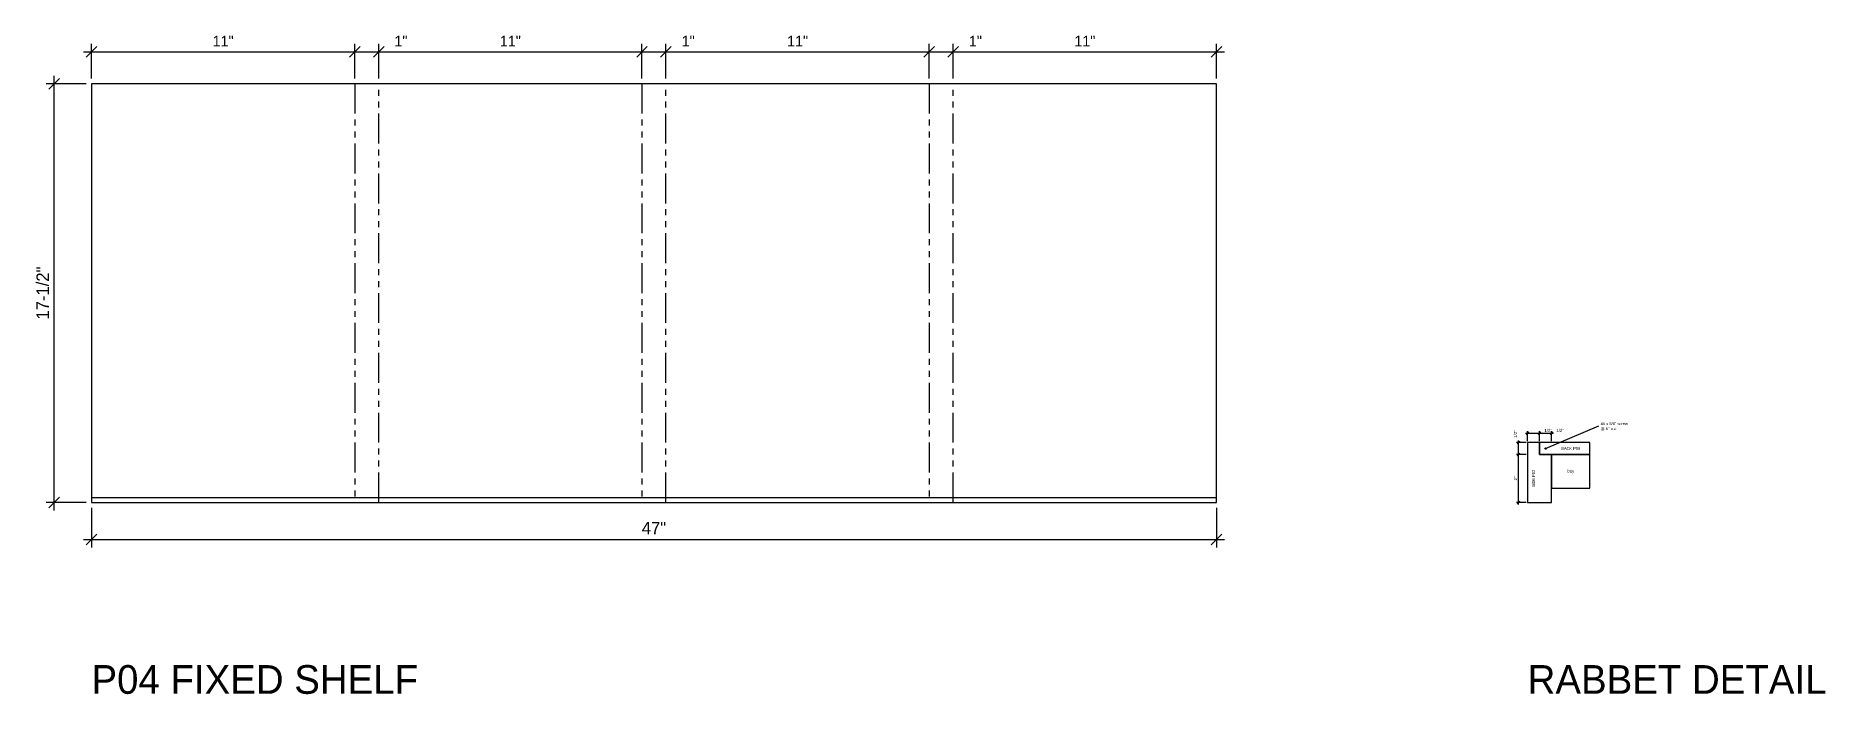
# Model space of a CAD drawing. Header units: inches. Extents: x -5 to 222, y -358 to 40.
# Drawn here: x 147.7 to 222.4, y -178 to -150.5 of the extents above; entities that cross this region are included whole.
import ezdxf
from ezdxf.enums import TextEntityAlignment as Align

# ---------------------------------------------------------------- set-up
doc = ezdxf.new("R2010")
doc.units = ezdxf.units.IN
doc.linetypes.add('PHANTOM', pattern=[2.5, 1.25, -0.25, 0.25, -0.25, 0.25, -0.25])
for name, color, linetype in [('CUT', 1, 'CONTINUOUS'), ('DIM', 3, 'CONTINUOUS'), ('EDGEBAND', 4, 'CONTINUOUS'), ('OUTLINE', 7, 'CONTINUOUS'), ('PHANTOM', 5, 'PHANTOM'), ('TEXT', 7, 'CONTINUOUS')]:
    doc.layers.add(name, color=color, linetype=linetype)

msp = doc.modelspace()

# ---------------------------------------------------------------- texts
at = {"layer": 'TEXT'}
for s, height, p in [('11"', 0.448, (155.5, -150.9444)), ('1"', 0.448, (162.9289, -150.9444)), ('11"', 0.448, (167.5, -150.9444)), ('1"', 0.448, (174.9289, -150.9444)), ('11"', 0.448, (179.5, -150.9444)), ('1"', 0.448, (186.9289, -150.9444)), ('11"', 0.448, (191.5, -150.9444)), ('1/2"', 0.13, (210.8556, -167.0556)), ('1/2"', 0.13, (211.3556, -167.0556)), ('BACK P08', 0.12, (211.8, -167.8056)), ('bay', 0.13, (211.8, -168.7556)), ('47"', 0.52, (173.5, -171.3333))]:
    msp.add_text(s, height=height, dxfattribs=at).set_placement(p, align=Align.CENTER)
for s, height, p in [('17-1/2"', 0.52, (148.2222, -161.25)), ('1/2"', 0.13, (209.5556, -167.1444)), ('2"', 0.13, (209.5556, -169)), ('SIDE P02', 0.12, (210.3056, -169))]:
    msp.add_text(s, height=height, rotation=90, dxfattribs=at).set_placement(p, align=Align.CENTER)
for s, height, p in [('#6 x 5/8" screw', 0.12, (213.0556, -166.7681)), ('@ 6" o.c.', 0.12, (213.0556, -166.9764)), ('P04 FIXED SHELF', 1.2, (150, -178)), ('RABBET DETAIL', 1.2, (210, -178))]:
    msp.add_text(s, height=height, dxfattribs=at).set_placement(p)

# ---------------------------------------------------------------- linework, layer by layer
at = {"layer": 'CUT'}
for p, q in [((210.5, -167.5), (210, -167.5)), ((210, -167.5), (210, -170)), ((210.5, -168), (210.5, -167.5)), ((212.6, -167.5), (210.5, -167.5)), ((210.5, -167.5), (210.5, -168)), ((211, -168), (210.5, -168)), ((210.5, -168), (212.6, -168)), ((211, -170), (211, -168)), ((212.6, -168), (212.6, -167.5)), ((210, -170), (211, -170))]:
    msp.add_line(p, q, dxfattribs=at)
at = {"layer": 'DIM'}
for p, q in [((149.7778, -151.3889), (150.2222, -150.9444)), ((150, -152.2778), (150, -150.8333)), ((160.7778, -151.3889), (161.2222, -150.9444)), ((160.7778, -151.3889), (161.2222, -150.9444)), ((161, -152.2778), (161, -150.8333)), ((161, -152.2778), (161, -150.8333)), ((161.7778, -151.3889), (162.2222, -150.9444)), ((161.7778, -151.3889), (162.2222, -150.9444)), ((162, -152.2778), (162, -150.8333)), ((162, -152.2778), (162, -150.8333)), ((172.7778, -151.3889), (173.2222, -150.9444)), ((172.7778, -151.3889), (173.2222, -150.9444)), ((173, -152.2778), (173, -150.8333)), ((173, -152.2778), (173, -150.8333)), ((173.7778, -151.3889), (174.2222, -150.9444)), ((173.7778, -151.3889), (174.2222, -150.9444)), ((174, -152.2778), (174, -150.8333)), ((174, -152.2778), (174, -150.8333)), ((184.7778, -151.3889), (185.2222, -150.9444)), ((184.7778, -151.3889), (185.2222, -150.9444)), ((185, -152.2778), (185, -150.8333)), ((185, -152.2778), (185, -150.8333)), ((185.7778, -151.3889), (186.2222, -150.9444)), ((185.7778, -151.3889), (186.2222, -150.9444)), ((186, -152.2778), (186, -150.8333)), ((186, -152.2778), (186, -150.8333)), ((196.7778, -151.3889), (197.2222, -150.9444)), ((197, -152.2778), (197, -150.8333)), ((149.6667, -151.1667), (161.3333, -151.1667)), ((160.6667, -151.1667), (162.3333, -151.1667)), ((161.6667, -151.1667), (173.3333, -151.1667)), ((172.6667, -151.1667), (174.3333, -151.1667)), ((173.6667, -151.1667), (185.3333, -151.1667)), ((184.6667, -151.1667), (186.3333, -151.1667)), ((185.6667, -151.1667), (197.3333, -151.1667)), ((149.7778, -152.5), (148.1111, -152.5)), ((148.2222, -152.7222), (148.6667, -152.2778)), ((148.4444, -170.3333), (148.4444, -152.1667)), ((209.5556, -167.5556), (209.6667, -167.4444)), ((209.6111, -168.0833), (209.6111, -167.4167)), ((209.9167, -167.1111), (210.5833, -167.1111)), ((209.9444, -167.1667), (210.0556, -167.0556)), ((210, -167.4444), (210, -167.0278)), ((210.4167, -167.1111), (211.0833, -167.1111)), ((210.4444, -167.1667), (210.5556, -167.0556)), ((210.4444, -167.1667), (210.5556, -167.0556)), ((210.5, -167.4444), (210.5, -167.0278)), ((210.5, -167.4444), (210.5, -167.0278)), ((210.75, -167.75), (212.9722, -166.8056)), ((210.9444, -167.1667), (211.0556, -167.0556)), ((211, -167.4444), (211, -167.0278)), ((209.9444, -167.5), (209.5278, -167.5)), ((209.9444, -168), (209.5278, -168)), ((209.9444, -168), (209.5278, -168)), ((209.5556, -168.0556), (209.6667, -167.9444)), ((209.5556, -168.0556), (209.6667, -167.9444)), ((209.6111, -170.0833), (209.6111, -167.9167)), ((149.7778, -170), (148.1111, -170)), ((148.2222, -170.2222), (148.6667, -169.7778)), ((150, -170.2222), (150, -171.8889)), ((197, -170.2222), (197, -171.8889)), ((209.9444, -170), (209.5278, -170)), ((209.5556, -170.0556), (209.6667, -169.9444)), ((149.6667, -171.5556), (197.3333, -171.5556)), ((149.7778, -171.7778), (150.2222, -171.3333)), ((196.7778, -171.7778), (197.2222, -171.3333))]:
    msp.add_line(p, q, dxfattribs=at)
msp.add_circle((210.75, -167.75), 0.0306, dxfattribs=at)
at = {"layer": 'EDGEBAND'}
msp.add_line((150, -169.8), (197, -169.8), dxfattribs=at)
at = {"layer": 'OUTLINE'}
for p, q in [((197, -152.5), (150, -152.5)), ((150, -152.5), (150, -170)), ((197, -170), (197, -152.5)), ((212.6, -168), (211, -168)), ((211, -168), (211, -169.4)), ((212.6, -169.4), (212.6, -168)), ((211, -169.4), (212.6, -169.4)), ((150, -170), (197, -170))]:
    msp.add_line(p, q, dxfattribs=at)
at = {"layer": 'PHANTOM'}
for p, q in [((162, -152.5), (161, -152.5)), ((161, -152.5), (161, -170)), ((162, -170), (162, -152.5)), ((174, -152.5), (173, -152.5)), ((173, -152.5), (173, -170)), ((174, -170), (174, -152.5)), ((186, -152.5), (185, -152.5)), ((185, -152.5), (185, -170)), ((186, -170), (186, -152.5)), ((161, -170), (162, -170)), ((173, -170), (174, -170)), ((185, -170), (186, -170))]:
    msp.add_line(p, q, dxfattribs=at)

msp.set_redraw_order([(e.dxf.handle, doc.entitydb.next_handle()) for e in msp.query("TEXT MTEXT ATTDEF DIMENSION ARC_DIMENSION")])  # texts and dimensions are drawn at this point

doc.saveas('drawing.dxf')
